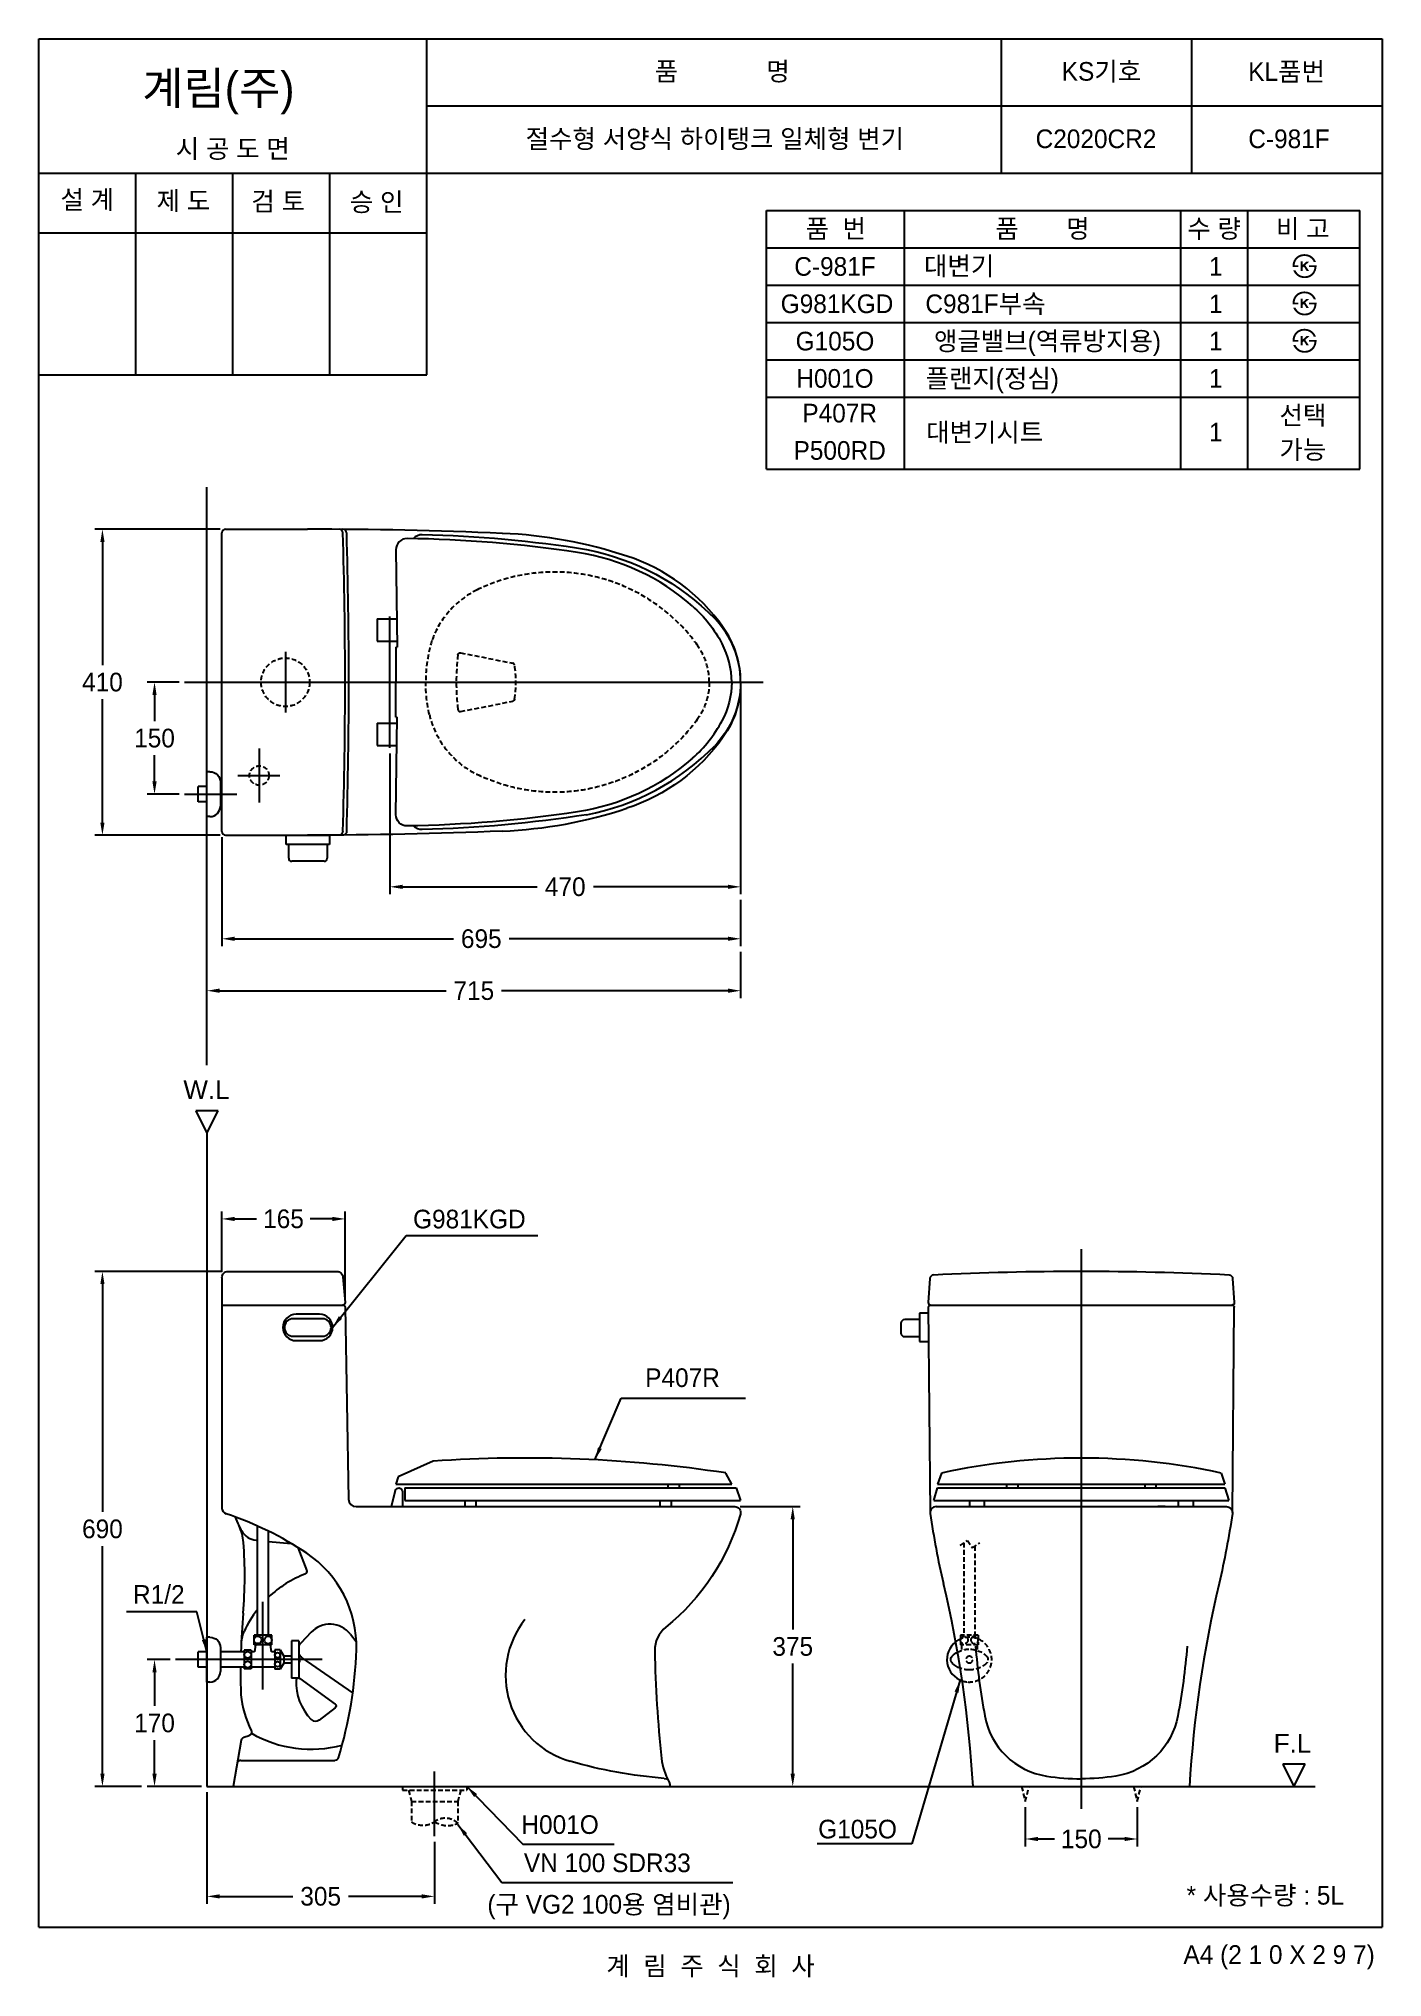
# Model space of a CAD drawing. Header units: millimetres. Extents: x 0 to 1800, y -67 to 2530.
import ezdxf
from ezdxf.enums import TextEntityAlignment as Align
from ezdxf.lldxf.tags import DXFTag

# ---------------------------------------------------------------- set-up
doc = ezdxf.new("R2010")
doc.units = ezdxf.units.MM
doc.linetypes.add('DASHED2', pattern=[9.525, 6.35, -3.175])
for name, color, linetype in [('TEXT', 7, 'Continuous'), ('내부선 및 부속', 4, 'Continuous'), ('도각라인', 255, 'Continuous'), ('외형선', 3, 'Continuous'), ('점선', 6, 'DASHED2'), ('중심선', 1, 'DASHED'), ('치수선', 7, 'Continuous')]:
    doc.layers.add(name, color=color, linetype=linetype)
doc.styles.add('____', font='')
doc.styles.add('타이틀', font='H2GTRM.TTF', dxfattribs={"height": 25})
doc.styles.get('____').set_extended_font_data('굴림')
tags = doc.linetypes.add('DASHDOT', pattern=[70, 31, -13, 13, -13]).pattern_tags.tags
tags[10:11] = [DXFTag(74, 4), DXFTag(75, 0), DXFTag(340, '0'), DXFTag(46, 0.0), DXFTag(50, 0.0), DXFTag(44, 0.0), DXFTag(45, 0.0)]
tags[8:9] = [DXFTag(74, 4), DXFTag(75, 0), DXFTag(340, '0'), DXFTag(46, 0.0), DXFTag(50, 0.0), DXFTag(44, 0.0), DXFTag(45, 0.0)]
tags[6:7] = [DXFTag(74, 4), DXFTag(75, 0), DXFTag(340, '0'), DXFTag(46, 0.0), DXFTag(50, 0.0), DXFTag(44, 0.0), DXFTag(45, 0.0)]
tags[4:5] = [DXFTag(74, 4), DXFTag(75, 0), DXFTag(340, '0'), DXFTag(46, 0.0), DXFTag(50, 0.0), DXFTag(44, 0.0), DXFTag(45, 0.0)]
tags = doc.linetypes.add('DASHED', pattern=[25.72, 12.86, -12.86]).pattern_tags.tags
tags[6:7] = [DXFTag(74, 4), DXFTag(75, 0), DXFTag(340, '0'), DXFTag(46, 0.0), DXFTag(50, 0.0), DXFTag(44, 0.0), DXFTag(45, 0.0)]
tags[4:5] = [DXFTag(74, 4), DXFTag(75, 0), DXFTag(340, '0'), DXFTag(46, 0.0), DXFTag(50, 0.0), DXFTag(44, 0.0), DXFTag(45, 0.0)]
doc.dimstyles.new('MSADIM', dxfattribs={"dimtxt": 33, "dimasz": 17, "dimexe": 10, "dimexo": 7.5, "dimgap": 10, "dimtad": 0, "dimtih": 1, "dimtoh": 1, "dimdec": 0, "dimzin": 1, "dimdsep": 46, "dimtxsty": '____', "dimcen": 11.25, "dimadec": 0, "dimazin": 0, "dimtfac": 1, "dimtdec": 0, "dimtix": 1, "dimtmove": 0, "dimatfit": 3, "dimfxl": 1, "dimtolj": 1, "dimtzin": 1, "dimarcsym": 0})

msp = doc.modelspace()

# ---------------------------------------------------------------- texts
at = {"layer": 'TEXT', "style": '타이틀'}
for s, p in [('품             명', (915.7, 2486.4)), ('KS기호', (1423.8, 2486.3)), ('KL품번', (1671.8, 2486.1)), ('시 공 도 면', (259.9, 2382.7)), ('절수형 서양식 하이탱크 일체형 변기', (905.8, 2396)), ('C2020CR2', (1416.5, 2396)), ('C-981F', (1675.1, 2396)), ('설 계', (65, 2314.6)), ('제 도', (193.8, 2312.9)), ('검 토', (320.8, 2312.3)), ('승 인', (452.7, 2311.4)), ('품  번', (1067.9, 2275.7)), ('품       명', (1344.8, 2275.7)), ('수 량', (1574.8, 2275.7)), ('비 고', (1693.6, 2275.7)), ('C-981F', (1066.8, 2225)), ('대변기', (1233.1, 2225.6)), ('1', (1577, 2225)), ('G981KGD', (1069.5, 2175)), ('C981F부속', (1268.4, 2175)), ('1', (1577, 2174.9)), ('G105O', (1066.8, 2125)), ('앵글밸브(역류방지용)', (1351.5, 2125)), ('1', (1577, 2124.9)), ('H001O', (1066.8, 2075)), ('플랜지(정심)', (1277.5, 2075)), ('1', (1577, 2075)), ('P407R', (1073.1, 2028.5)), ('선택', (1693.7, 2025.6)), ('대변기시트', (1267.3, 2002.9)), ('1', (1577, 2003)), ('P500RD', (1073.1, 1978.5)), ('가능', (1693.7, 1979.6)), ('* 사용수량 : 5L', (1643.3, 42.9)), ('계  림  주  식  회  사', (900, -51.7))]:
    msp.add_text(s, height=25, dxfattribs=at).set_placement(p, align=Align.MIDDLE_CENTER)
msp.add_text('계림(주)', height=44, dxfattribs=at).set_placement((138.7, 2441.8))
msp.add_text('A4 (2 1 0 X 2 9 7)', height=25, dxfattribs=at).set_placement((1790, -36.5), align=Align.MIDDLE_RIGHT)
at = {"layer": 'TEXT', "char_height": 25, "attachment_point": 1, "line_spacing_factor": 0.963855, "style": '타이틀'}
for s, insert, width in [('\\fArial;W.L', (193.7, 1134.7), 248.993), ('\\A1;G981KGD', (501.5, 961.3), 248.993), ('\\A1;P407R', (812.5, 748.8), 248.993), ('\\fArial;F.L', (1654.5, 259), 248.993), ('\\A1; G105O', (1035.2, 144.1), 248.993), ('\\A1;VN 100 SDR33', (650, 98.9), 379.657), ('\\A1;(구 VG2 100{\\fGulim|b0|i0|c129|p50;용 염비관)}', (601.1, 43.3), 379.657)]:
    msp.add_mtext(s, dxfattribs=dict(at, insert=insert, width=width))
at = {"layer": '치수선', "linetype": 'Continuous', "char_height": 25, "attachment_point": 1, "line_spacing_factor": 0.963855, "style": '타이틀'}
for s, insert, width in [('\\A1;R1/2', (126.3, 458.4), 248.993), ('\\A1; H001O', (637.6, 150.1), 361.787)]:
    msp.add_mtext(s, dxfattribs=dict(at, insert=insert, width=width))

# ---------------------------------------------------------------- blocks, each defined once
blk = doc.blocks.new('*D2')
at = {"layer": '치수선', "color": 0, "linetype": 'Continuous', "lineweight": -2, "transparency": 16777216}
for p, q in [((940.4, 1660.5), (940.4, 1383.9)), ((470.4, 1572.5), (470.4, 1383.9)), ((487.4, 1393.9), (667.7, 1393.9)), ((923.4, 1393.9), (743.1, 1393.9))]:
    blk.add_line(p, q, dxfattribs=at)
at = {"layer": '치수선', "color": 0, "linetype": 'Continuous', "transparency": 16777216}
for points in [[(487.4, 1396.7), (487.4, 1391.1), (470.4, 1393.9)], [(923.4, 1396.7), (923.4, 1391.1), (940.4, 1393.9)]]:
    blk.add_solid(points, dxfattribs=at)
at = {"layer": '치수선', "color": 0, "linetype": 'Continuous', "transparency": 16777216, "insert": (705.4, 1393.9), "char_height": 25, "attachment_point": 5, "style": '____'}
blk.add_mtext('\\A1;470', dxfattribs=at)
blk = doc.blocks.new('*D3')
at = {"layer": '치수선', "color": 0, "linetype": 'Continuous', "lineweight": -2, "transparency": 16777216}
for p, q in [((245.4, 1460.5), (245.4, 1314.3)), ((940.4, 1376.4), (940.4, 1314.3)), ((262.4, 1324.3), (555.6, 1324.3)), ((923.4, 1324.3), (630.2, 1324.3))]:
    blk.add_line(p, q, dxfattribs=at)
at = {"layer": '치수선', "color": 0, "linetype": 'Continuous', "transparency": 16777216}
for points in [[(262.4, 1327.1), (262.4, 1321.5), (245.4, 1324.3)], [(923.4, 1327.1), (923.4, 1321.5), (940.4, 1324.3)]]:
    blk.add_solid(points, dxfattribs=at)
at = {"layer": '치수선', "color": 0, "linetype": 'Continuous', "transparency": 16777216, "insert": (592.9, 1324.3), "char_height": 25, "attachment_point": 5, "style": '____'}
blk.add_mtext('\\A1;695', dxfattribs=at)
blk = doc.blocks.new('*D4')
at = {"layer": '치수선', "color": 0, "linetype": 'Continuous', "lineweight": -2, "transparency": 16777216}
for p, q in [((940.4, 1306.8), (940.4, 1244.7)), ((225.4, 1256.2), (225.4, 1264.7)), ((242.4, 1254.7), (545.8, 1254.7)), ((923.4, 1254.7), (620, 1254.7))]:
    blk.add_line(p, q, dxfattribs=at)
at = {"layer": '치수선', "color": 0, "linetype": 'Continuous', "transparency": 16777216}
for points in [[(242.4, 1257.6), (242.4, 1251.9), (225.4, 1254.7)], [(923.4, 1257.6), (923.4, 1251.9), (940.4, 1254.7)]]:
    blk.add_solid(points, dxfattribs=at)
at = {"layer": '치수선', "color": 0, "linetype": 'Continuous', "transparency": 16777216, "insert": (582.9, 1254.7), "char_height": 25, "attachment_point": 5, "style": '____'}
blk.add_mtext('\\A1;715', dxfattribs=at)
blk = doc.blocks.new('*D5')
at = {"layer": '치수선', "color": 0, "linetype": 'Continuous', "lineweight": -2, "transparency": 16777216}
for p, q in [((187.9, 1668), (145.1, 1668)), ((155.1, 1651), (155.1, 1615.9)), ((155.1, 1535), (155.1, 1570.2)), ((187.9, 1518), (145.1, 1518))]:
    blk.add_line(p, q, dxfattribs=at)
at = {"layer": '치수선', "color": 0, "linetype": 'Continuous', "transparency": 16777216}
for points in [[(152.3, 1651), (157.9, 1651), (155.1, 1668)], [(152.3, 1535), (157.9, 1535), (155.1, 1518)]]:
    blk.add_solid(points, dxfattribs=at)
at = {"layer": '치수선', "color": 0, "linetype": 'Continuous', "transparency": 16777216, "insert": (155.1, 1593), "char_height": 25, "attachment_point": 5, "style": '____'}
blk.add_mtext('\\A1;150', dxfattribs=at)
blk = doc.blocks.new('*D6')
at = {"layer": '치수선', "color": 0, "linetype": 'Continuous', "lineweight": -2, "transparency": 16777216}
for p, q in [((242.9, 1873), (75.3, 1873)), ((85.3, 1856), (85.3, 1690.9)), ((85.3, 1480), (85.3, 1645.2)), ((242.9, 1463), (75.3, 1463))]:
    blk.add_line(p, q, dxfattribs=at)
at = {"layer": '치수선', "color": 0, "linetype": 'Continuous', "transparency": 16777216}
for points in [[(82.5, 1856), (88.1, 1856), (85.3, 1873)], [(82.5, 1480), (88.1, 1480), (85.3, 1463)]]:
    blk.add_solid(points, dxfattribs=at)
at = {"layer": '치수선', "color": 0, "linetype": 'Continuous', "transparency": 16777216, "insert": (85.3, 1668), "char_height": 25, "attachment_point": 5, "style": '____'}
blk.add_mtext('\\A1;410', dxfattribs=at)
blk = doc.blocks.new('*D7')
at = {"layer": '치수선', "color": 0, "linetype": 'Continuous', "lineweight": -2, "transparency": 16777216}
for p, q in [((245.4, 878.1), (245.4, 959)), ((262.4, 949), (291.9, 949)), ((393.4, 949), (363.8, 949)), ((410.4, 844.4), (410.4, 959))]:
    blk.add_line(p, q, dxfattribs=at)
at = {"layer": '치수선', "color": 0, "linetype": 'Continuous', "transparency": 16777216}
for points in [[(262.4, 951.8), (262.4, 946.1), (245.4, 949)], [(393.4, 951.8), (393.4, 946.1), (410.4, 949)]]:
    blk.add_solid(points, dxfattribs=at)
at = {"layer": '치수선', "color": 0, "linetype": 'Continuous', "transparency": 16777216, "insert": (327.9, 949), "char_height": 25, "attachment_point": 5, "style": '____'}
blk.add_mtext('\\A1;165', dxfattribs=at)
blk = doc.blocks.new('*D8')
at = {"layer": '치수선', "color": 0, "linetype": 'Continuous', "lineweight": -2, "transparency": 16777216}
for p, q in [((175.9, 358.6), (145.1, 358.6)), ((155.1, 341.6), (155.1, 296.5)), ((155.1, 205.6), (155.1, 250.8)), ((217.9, 188.6), (145.1, 188.6))]:
    blk.add_line(p, q, dxfattribs=at)
at = {"layer": '치수선', "color": 0, "linetype": 'Continuous', "transparency": 16777216}
for points in [[(152.3, 341.6), (157.9, 341.6), (155.1, 358.6)], [(152.3, 205.6), (157.9, 205.6), (155.1, 188.6)]]:
    blk.add_solid(points, dxfattribs=at)
at = {"layer": '치수선', "color": 0, "linetype": 'Continuous', "transparency": 16777216, "insert": (155.1, 273.6), "char_height": 25, "attachment_point": 5, "style": '____'}
blk.add_mtext('\\A1;170', dxfattribs=at)
blk = doc.blocks.new('*D9')
at = {"layer": '치수선', "color": 0, "linetype": 'Continuous', "lineweight": -2, "transparency": 16777216}
for p, q in [((245.9, 878.6), (75.3, 878.6)), ((85.3, 861.6), (85.3, 556.5)), ((85.3, 205.6), (85.3, 510.8)), ((137.6, 188.6), (75.3, 188.6))]:
    blk.add_line(p, q, dxfattribs=at)
at = {"layer": '치수선', "color": 0, "linetype": 'Continuous', "transparency": 16777216}
for points in [[(82.5, 861.6), (88.1, 861.6), (85.3, 878.6)], [(82.5, 205.6), (88.1, 205.6), (85.3, 188.6)]]:
    blk.add_solid(points, dxfattribs=at)
at = {"layer": '치수선', "color": 0, "linetype": 'Continuous', "transparency": 16777216, "insert": (85.3, 533.6), "char_height": 25, "attachment_point": 5, "style": '____'}
blk.add_mtext('\\A1;690', dxfattribs=at)
blk = doc.blocks.new('*D10')
at = {"layer": '치수선', "color": 0, "linetype": 'Continuous', "lineweight": -2, "transparency": 16777216}
for p, q in [((225.4, 181.1), (225.4, 31.4)), ((530.1, 114.4), (530.1, 31.4)), ((242.4, 41.4), (340.4, 41.4)), ((513.1, 41.4), (415, 41.4))]:
    blk.add_line(p, q, dxfattribs=at)
at = {"layer": '치수선', "color": 0, "linetype": 'Continuous', "transparency": 16777216}
for points in [[(242.4, 44.2), (242.4, 38.6), (225.4, 41.4)], [(513.1, 44.2), (513.1, 38.6), (530.1, 41.4)]]:
    blk.add_solid(points, dxfattribs=at)
at = {"layer": '치수선', "color": 0, "linetype": 'Continuous', "transparency": 16777216, "insert": (377.7, 41.4), "char_height": 25, "attachment_point": 5, "style": '____'}
blk.add_mtext('\\A1;305', dxfattribs=at)
blk = doc.blocks.new('*D11')
at = {"layer": '치수선', "color": 0, "linetype": 'Continuous', "lineweight": -2, "transparency": 16777216}
for p, q in [((1321.8, 161.1), (1321.8, 108.3)), ((1471.8, 161.1), (1471.8, 108.3)), ((1338.8, 118.3), (1360.9, 118.3)), ((1454.8, 118.3), (1432.7, 118.3))]:
    blk.add_line(p, q, dxfattribs=at)
at = {"layer": '치수선', "color": 0, "linetype": 'Continuous', "transparency": 16777216}
for points in [[(1338.8, 121.1), (1338.8, 115.5), (1321.8, 118.3)], [(1454.8, 121.1), (1454.8, 115.5), (1471.8, 118.3)]]:
    blk.add_solid(points, dxfattribs=at)
at = {"layer": '치수선', "color": 0, "linetype": 'Continuous', "transparency": 16777216, "insert": (1396.8, 118.3), "char_height": 25, "attachment_point": 5, "style": '____'}
blk.add_mtext('\\A1;150', dxfattribs=at)
blk = doc.blocks.new('*D12')
at = {"layer": '치수선', "color": 0, "linetype": 'Continuous', "lineweight": -2, "transparency": 16777216}
for p, q in [((939.9, 563.6), (1020.2, 563.6)), ((1010.2, 546.6), (1010.2, 399)), ((1010.2, 205.6), (1010.2, 353.3)), ((939.9, 188.6), (1020.2, 188.6))]:
    blk.add_line(p, q, dxfattribs=at)
at = {"layer": '치수선', "color": 0, "linetype": 'Continuous', "transparency": 16777216}
for points in [[(1007.3, 546.6), (1013, 546.6), (1010.2, 563.6)], [(1007.3, 205.6), (1013, 205.6), (1010.2, 188.6)]]:
    blk.add_solid(points, dxfattribs=at)
at = {"layer": '치수선', "color": 0, "linetype": 'Continuous', "transparency": 16777216, "insert": (1010.2, 376.1), "char_height": 25, "attachment_point": 5, "style": '____'}
blk.add_mtext('\\A1;375', dxfattribs=at)

# ---------------------------------------------------------------- dimensions: what is measured, and where the dimension line sits
at = {"layer": '치수선', "linetype": 'Continuous'}
for base, p1, p2, picture, middle in [((85.3, 1463), (250.4, 1873), (250.4, 1463), '*D6', (85.3, 1668)), ((155.1, 1668), (195.4, 1518), (195.4, 1668), '*D5', (155.1, 1593)), ((1010.2, 188.6), (932.4, 563.6), (932.4, 188.6), '*D12', (1010.2, 376.1))]:
    dim = msp.add_linear_dim(base=base, p1=p1, p2=p2, angle=90, dimstyle='MSADIM', override={"dimtxt": 25}, dxfattribs=at)
    dim.commit()
    dim.dimension.update_dxf_attribs({"geometry": picture, "text_midpoint": middle, "dimtype": 160})
for base, p1, p2, picture, middle in [((940.4, 1393.9), (470.4, 1580), (940.4, 1668), '*D2', (705.4, 1393.9)), ((940.4, 1324.3), (245.4, 1468), (940.4, 1383.9), '*D3', (592.9, 1324.3)), ((225.4, 1254.7), (940.4, 1314.3), (225.4, 1248.7), '*D4', (582.9, 1254.7)), ((410.4, 949), (245.4, 870.6), (410.4, 836.9), '*D7', (327.9, 949)), ((530.1, 41.4), (225.4, 188.6), (530.1, 121.9), '*D10', (377.7, 41.4))]:
    dim = msp.add_linear_dim(base=base, p1=p1, p2=p2, dimstyle='MSADIM', override={"dimtxt": 25}, dxfattribs=at)
    dim.commit()
    dim.dimension.update_dxf_attribs({"geometry": picture, "text_midpoint": middle, "dimtype": 160})
for base, p1, p2, picture, middle in [((85.3, 188.6), (253.4, 878.6), (145.1, 188.6), '*D9', (85.3, 533.6)), ((155.1, 188.6), (183.4, 358.6), (225.4, 188.6), '*D8', (155.1, 273.6))]:
    dim = msp.add_linear_dim(base=base, p1=p1, p2=p2, angle=90, dimstyle='MSADIM', override={"dimtxt": 25}, dxfattribs=at)
    dim.commit()
    dim.dimension.update_dxf_attribs({"geometry": picture, "text_midpoint": middle})
dim = msp.add_linear_dim(base=(1471.8, 118.3), p1=(1321.8, 168.6), p2=(1471.8, 168.6), dimstyle='MSADIM', override={"dimtxt": 25}, dxfattribs=at)
dim.commit()
dim.dimension.update_dxf_attribs({"geometry": '*D11', "text_midpoint": (1396.8, 118.3)})

# ---------------------------------------------------------------- hatches: boundary and pattern name
at = {"layer": 'TEXT'}
for points in [[(1679.9, 2224.2), (1679.8, 2224.6), (1679.8, 2225), (1679.8, 2225.4), (1679.8, 2225.8), (1679.8, 2226.2), (1679.9, 2226.6), (1679.9, 2227), (1679.9, 2227.4), (1680, 2227.8), (1680, 2228.2), (1680.1, 2228.6), (1680.2, 2229), (1680.3, 2229.4), (1680.4, 2229.8), (1680.5, 2230.1), (1680.6, 2230.5), (1680.7, 2230.9), (1680.8, 2231.3), (1681, 2231.7), (1681.1, 2232), (1681.3, 2232.4), (1681.4, 2232.7), (1681.6, 2233.1), (1681.8, 2233.4), (1682, 2233.8), (1682.1, 2234.1), (1682.4, 2234.4), (1682.6, 2234.8), (1682.8, 2235.1), (1683, 2235.4), (1683.2, 2235.7), (1683.8, 2236.3), (1684, 2236.6), (1684.3, 2236.9), (1684.6, 2237.2), (1684.9, 2237.5), (1685.2, 2237.8), (1685.5, 2238), (1685.8, 2238.3), (1686.1, 2238.5), (1686.4, 2238.7), (1686.8, 2239), (1687.1, 2239.2), (1687.4, 2239.4), (1687.8, 2239.6), (1688.2, 2239.8), (1688.5, 2239.9), (1688.9, 2240.1), (1689.3, 2240.3), (1689.7, 2240.5), (1690.2, 2240.6), (1690.6, 2240.7), (1691, 2240.9), (1691.5, 2241), (1691.9, 2241.1), (1692.4, 2241.2), (1692.8, 2241.2), (1693.3, 2241.3), (1693.8, 2241.4), (1694.2, 2241.4), (1694.7, 2241.4), (1695.2, 2241.5), (1695.7, 2241.5), (1696.5, 2241.5), (1696.8, 2241.4), (1697.2, 2241.4), (1697.6, 2241.4), (1697.9, 2241.3), (1698.3, 2241.3), (1698.6, 2241.2), (1699, 2241.2), (1699.3, 2241.1), (1699.7, 2241), (1700, 2241), (1700.4, 2240.9), (1700.7, 2240.8), (1701, 2240.7), (1701.4, 2240.6), (1701.7, 2240.5), (1702, 2240.4), (1702.3, 2240.2), (1702.6, 2240.1), (1702.9, 2240), (1703.2, 2239.8), (1703.5, 2239.7), (1703.8, 2239.5), (1704.1, 2239.4), (1704.4, 2239.2), (1704.7, 2239), (1705, 2238.9), (1705.2, 2238.7), (1705.5, 2238.5), (1705.8, 2238.3), (1706.1, 2238.1), (1706.5, 2237.7), (1706.9, 2237.4), (1707.3, 2237), (1707.7, 2236.6), (1708, 2236.2), (1708.4, 2235.8), (1708.7, 2235.4), (1709.1, 2234.9), (1709.4, 2234.5), (1709.7, 2234), (1710, 2233.5), (1710.3, 2233), (1710.5, 2232.5), (1710.8, 2232), (1711, 2231.5), (1711.3, 2230.9), (1711.3, 2230.9), (1708.2, 2230.9), (1708.2, 2230.9), (1708.1, 2231.1), (1708, 2231.3), (1708, 2231.4), (1707.9, 2231.6), (1707.8, 2231.8), (1707.7, 2232), (1707.7, 2232.1), (1707.6, 2232.3), (1707.5, 2232.5), (1707.4, 2232.6), (1707.3, 2232.8), (1707.2, 2233), (1707.1, 2233.1), (1707, 2233.3), (1706.9, 2233.5), (1706.7, 2233.6), (1706.6, 2233.8), (1706.5, 2233.9), (1706.2, 2234.3), (1705.9, 2234.6), (1705.6, 2234.9), (1705.3, 2235.2), (1705, 2235.5), (1704.7, 2235.8), (1704.3, 2236.1), (1704.1, 2236.3), (1703.8, 2236.4), (1703.6, 2236.6), (1703.4, 2236.8), (1703.1, 2236.9), (1702.9, 2237.1), (1702.6, 2237.2), (1702.4, 2237.4), (1702.2, 2237.5), (1701.9, 2237.6), (1701.7, 2237.7), (1701.4, 2237.8), (1701.2, 2238), (1700.9, 2238.1), (1700.6, 2238.2), (1700.4, 2238.3), (1700.1, 2238.3), (1699.9, 2238.4), (1699.6, 2238.5), (1699.3, 2238.6), (1699.1, 2238.6), (1698.8, 2238.7), (1698.5, 2238.7), (1698.2, 2238.8), (1698, 2238.8), (1697.7, 2238.9), (1697.4, 2238.9), (1697.1, 2238.9), (1696.8, 2239), (1696.5, 2239), (1696.3, 2239), (1696, 2239), (1695.6, 2239), (1695.3, 2239), (1694.9, 2238.9), (1694.6, 2238.9), (1694.3, 2238.9), (1693.9, 2238.9), (1693.6, 2238.8), (1693.3, 2238.8), (1693, 2238.7), (1692.7, 2238.7), (1692.3, 2238.6), (1692, 2238.5), (1691.7, 2238.4), (1691.4, 2238.3), (1691.1, 2238.2), (1690.9, 2238.1), (1690.6, 2238), (1690.3, 2237.9), (1690, 2237.8), (1689.7, 2237.7), (1689.4, 2237.5), (1689.2, 2237.4), (1688.9, 2237.3), (1688.7, 2237.1), (1688.4, 2236.9), (1688.1, 2236.8), (1687.9, 2236.6), (1687.6, 2236.4), (1687.4, 2236.2), (1687.2, 2236), (1686.9, 2235.8), (1686.7, 2235.6), (1686.5, 2235.4), (1686.2, 2235.2), (1686, 2235), (1685.8, 2234.7), (1685.6, 2234.5), (1685.4, 2234.3), (1685.2, 2234), (1685, 2233.8), (1684.8, 2233.5), (1684.7, 2233.3), (1684.5, 2233), (1684.3, 2232.7), (1684.2, 2232.5), (1684, 2232.2), (1683.9, 2231.9), (1683.8, 2231.6), (1683.7, 2231.3), (1683.5, 2231.1), (1683.4, 2230.8), (1683.3, 2230.5), (1683.2, 2230.2), (1683.1, 2229.8), (1683, 2229.5), (1683, 2229.2), (1682.9, 2228.9), (1682.8, 2228.6), (1682.8, 2228.2), (1682.7, 2227.9), (1682.7, 2227.6), (1682.7, 2227.2), (1682.6, 2226.9), (1682.6, 2226.5), (1682.6, 2226.5), (1687.8, 2226.5), (1687.8, 2226.5), (1687.8, 2226.5), (1687.8, 2224.2), (1687.8, 2224.2), (1687.8, 2224.2), (1679.9, 2224.2)], [(1712, 2226.5), (1712, 2226.1), (1712, 2225.6), (1712, 2225.2), (1712, 2224.8), (1711.9, 2224.3), (1711.9, 2223.9), (1711.9, 2223.5), (1711.8, 2223.1), (1711.7, 2222.7), (1711.6, 2222.2), (1711.6, 2221.8), (1711.5, 2221.4), (1711.3, 2221), (1711.2, 2220.6), (1711.1, 2220.2), (1711, 2219.8), (1710.8, 2219.4), (1710.7, 2219), (1710.5, 2218.7), (1710.4, 2218.3), (1710.2, 2217.9), (1710, 2217.6), (1709.8, 2217.2), (1709.6, 2216.9), (1709.4, 2216.5), (1709.2, 2216.2), (1709, 2215.9), (1708.8, 2215.5), (1708.5, 2215.2), (1708.3, 2214.9), (1708, 2214.6), (1707.8, 2214.3), (1707.5, 2214), (1707.2, 2213.7), (1707, 2213.5), (1706.7, 2213.2), (1706.4, 2212.9), (1706.1, 2212.7), (1705.8, 2212.4), (1705.5, 2212.2), (1705.2, 2212), (1704.8, 2211.8), (1704.5, 2211.6), (1704.2, 2211.4), (1703.8, 2211.2), (1703.5, 2211), (1703.1, 2210.8), (1702.8, 2210.7), (1702.4, 2210.5), (1702.1, 2210.3), (1701.7, 2210.2), (1701.3, 2210.1), (1700.9, 2209.9), (1700.5, 2209.8), (1700.2, 2209.7), (1699.8, 2209.6), (1699.4, 2209.6), (1699, 2209.5), (1698.6, 2209.4), (1698.2, 2209.4), (1697.8, 2209.4), (1697.4, 2209.3), (1697, 2209.3), (1696.6, 2209.3), (1695.9, 2209.3), (1695.3, 2209.3), (1694.6, 2209.4), (1694, 2209.5), (1693.3, 2209.5), (1693, 2209.6), (1692.7, 2209.7), (1692.4, 2209.7), (1692.1, 2209.8), (1691.8, 2209.9), (1691.5, 2209.9), (1691.2, 2210), (1691, 2210.1), (1690.7, 2210.2), (1690.4, 2210.3), (1690.1, 2210.4), (1689.8, 2210.5), (1689.5, 2210.6), (1689.3, 2210.7), (1689, 2210.9), (1688.7, 2211), (1688.5, 2211.1), (1688.2, 2211.3), (1687.9, 2211.4), (1687.7, 2211.6), (1687.4, 2211.7), (1686.9, 2212), (1686.6, 2212.2), (1686.4, 2212.4), (1686.1, 2212.6), (1685.9, 2212.8), (1685.6, 2213), (1685.4, 2213.2), (1685.1, 2213.4), (1684.9, 2213.6), (1684.7, 2213.8), (1684.5, 2214.1), (1684.2, 2214.3), (1684, 2214.5), (1683.8, 2214.8), (1683.6, 2215), (1683.4, 2215.2), (1683.2, 2215.5), (1683, 2215.8), (1682.8, 2216), (1682.6, 2216.3), (1682.5, 2216.6), (1682.3, 2216.8), (1682.1, 2217.1), (1681.9, 2217.4), (1681.8, 2217.7), (1681.6, 2218), (1681.5, 2218.3), (1681.3, 2218.6), (1681, 2219.2), (1680.8, 2219.9), (1680.8, 2219.9), (1683.7, 2219.9), (1683.7, 2219.9), (1683.9, 2219.4), (1684.2, 2219), (1684.4, 2218.6), (1684.6, 2218.2), (1684.9, 2217.9), (1685.1, 2217.5), (1685.4, 2217.1), (1685.7, 2216.8), (1685.9, 2216.5), (1686.2, 2216.1), (1686.5, 2215.8), (1686.8, 2215.5), (1687.1, 2215.2), (1687.4, 2215), (1687.7, 2214.7), (1688, 2214.5), (1688.2, 2214.3), (1688.4, 2214.1), (1688.7, 2214), (1688.9, 2213.8), (1689.1, 2213.7), (1689.4, 2213.5), (1689.6, 2213.4), (1689.9, 2213.2), (1690.1, 2213.1), (1690.4, 2213), (1690.6, 2212.9), (1690.9, 2212.8), (1691.1, 2212.7), (1691.4, 2212.6), (1691.7, 2212.5), (1691.9, 2212.4), (1692.2, 2212.3), (1692.5, 2212.3), (1692.7, 2212.2), (1693, 2212.1), (1693.3, 2212.1), (1693.6, 2212), (1693.9, 2212), (1694.2, 2212), (1694.5, 2211.9), (1694.8, 2211.9), (1695.1, 2211.9), (1695.4, 2211.9), (1695.7, 2211.9), (1696, 2211.9), (1696.3, 2211.9), (1697.1, 2211.9), (1697.4, 2211.9), (1697.7, 2212), (1698, 2212), (1698.2, 2212), (1698.5, 2212), (1698.7, 2212.1), (1699, 2212.1), (1699.3, 2212.2), (1699.5, 2212.2), (1699.8, 2212.3), (1700, 2212.4), (1700.3, 2212.5), (1700.5, 2212.5), (1700.8, 2212.6), (1701, 2212.7), (1701.3, 2212.8), (1701.5, 2212.9), (1701.8, 2213), (1702, 2213.1), (1702.3, 2213.3), (1702.5, 2213.4), (1702.7, 2213.5), (1703, 2213.7), (1703.2, 2213.8), (1703.4, 2213.9), (1703.7, 2214.1), (1703.9, 2214.3), (1704.1, 2214.4), (1704.3, 2214.6), (1704.6, 2214.8), (1704.8, 2215), (1705.1, 2215.2), (1705.3, 2215.4), (1705.6, 2215.7), (1705.8, 2215.9), (1706, 2216.1), (1706.2, 2216.4), (1706.4, 2216.6), (1706.6, 2216.9), (1706.8, 2217.1), (1707, 2217.4), (1707.2, 2217.7), (1707.3, 2218), (1707.5, 2218.2), (1707.7, 2218.5), (1707.8, 2218.8), (1708, 2219.1), (1708.1, 2219.4), (1708.2, 2219.7), (1708.3, 2220), (1708.4, 2220.4), (1708.6, 2220.7), (1708.7, 2221), (1708.7, 2221.3), (1708.8, 2221.7), (1708.9, 2222), (1709, 2222.4), (1709, 2222.7), (1709.1, 2223.1), (1709.1, 2223.4), (1709.2, 2223.8), (1709.2, 2224.2), (1709.2, 2224.2), (1701.8, 2224.2), (1701.8, 2224.2), (1701.8, 2224.2), (1701.8, 2226.5), (1701.8, 2226.5), (1701.8, 2226.5), (1712, 2226.5)], [(1693.6, 2227.2), (1698.4, 2231.6), (1702.3, 2231.6), (1696.9, 2226.6), (1701.9, 2219.1), (1698.6, 2219.1), (1695, 2224.8), (1693.6, 2223.6), (1693.6, 2219.1), (1690.7, 2219.1), (1690.7, 2231.7), (1693.6, 2231.7)], [(1679.9, 2174.2), (1679.8, 2174.6), (1679.8, 2175), (1679.8, 2175.4), (1679.8, 2175.8), (1679.8, 2176.2), (1679.9, 2176.6), (1679.9, 2177), (1679.9, 2177.4), (1680, 2177.8), (1680, 2178.2), (1680.1, 2178.6), (1680.2, 2179), (1680.3, 2179.4), (1680.4, 2179.8), (1680.5, 2180.1), (1680.6, 2180.5), (1680.7, 2180.9), (1680.8, 2181.3), (1681, 2181.7), (1681.1, 2182), (1681.3, 2182.4), (1681.4, 2182.7), (1681.6, 2183.1), (1681.8, 2183.4), (1682, 2183.8), (1682.1, 2184.1), (1682.4, 2184.4), (1682.6, 2184.8), (1682.8, 2185.1), (1683, 2185.4), (1683.2, 2185.7), (1683.8, 2186.3), (1684, 2186.6), (1684.3, 2186.9), (1684.6, 2187.2), (1684.9, 2187.5), (1685.2, 2187.8), (1685.5, 2188), (1685.8, 2188.3), (1686.1, 2188.5), (1686.4, 2188.7), (1686.8, 2189), (1687.1, 2189.2), (1687.4, 2189.4), (1687.8, 2189.6), (1688.2, 2189.8), (1688.5, 2189.9), (1688.9, 2190.1), (1689.3, 2190.3), (1689.7, 2190.5), (1690.2, 2190.6), (1690.6, 2190.7), (1691, 2190.9), (1691.5, 2191), (1691.9, 2191.1), (1692.4, 2191.2), (1692.8, 2191.2), (1693.3, 2191.3), (1693.8, 2191.4), (1694.2, 2191.4), (1694.7, 2191.4), (1695.2, 2191.5), (1695.7, 2191.5), (1696.5, 2191.5), (1696.8, 2191.4), (1697.2, 2191.4), (1697.6, 2191.4), (1697.9, 2191.3), (1698.3, 2191.3), (1698.6, 2191.2), (1699, 2191.2), (1699.3, 2191.1), (1699.7, 2191), (1700, 2191), (1700.4, 2190.9), (1700.7, 2190.8), (1701, 2190.7), (1701.4, 2190.6), (1701.7, 2190.5), (1702, 2190.4), (1702.3, 2190.2), (1702.6, 2190.1), (1702.9, 2190), (1703.2, 2189.8), (1703.5, 2189.7), (1703.8, 2189.5), (1704.1, 2189.4), (1704.4, 2189.2), (1704.7, 2189), (1705, 2188.9), (1705.2, 2188.7), (1705.5, 2188.5), (1705.8, 2188.3), (1706.1, 2188.1), (1706.5, 2187.7), (1706.9, 2187.4), (1707.3, 2187), (1707.7, 2186.6), (1708, 2186.2), (1708.4, 2185.8), (1708.7, 2185.4), (1709.1, 2184.9), (1709.4, 2184.5), (1709.7, 2184), (1710, 2183.5), (1710.3, 2183), (1710.5, 2182.5), (1710.8, 2182), (1711, 2181.5), (1711.3, 2180.9), (1711.3, 2180.9), (1708.2, 2180.9), (1708.2, 2180.9), (1708.1, 2181.1), (1708, 2181.3), (1708, 2181.4), (1707.9, 2181.6), (1707.8, 2181.8), (1707.7, 2182), (1707.7, 2182.1), (1707.6, 2182.3), (1707.5, 2182.5), (1707.4, 2182.6), (1707.3, 2182.8), (1707.2, 2183), (1707.1, 2183.1), (1707, 2183.3), (1706.9, 2183.5), (1706.7, 2183.6), (1706.6, 2183.8), (1706.5, 2183.9), (1706.2, 2184.3), (1705.9, 2184.6), (1705.6, 2184.9), (1705.3, 2185.2), (1705, 2185.5), (1704.7, 2185.8), (1704.3, 2186.1), (1704.1, 2186.3), (1703.8, 2186.4), (1703.6, 2186.6), (1703.4, 2186.8), (1703.1, 2186.9), (1702.9, 2187.1), (1702.6, 2187.2), (1702.4, 2187.4), (1702.2, 2187.5), (1701.9, 2187.6), (1701.7, 2187.7), (1701.4, 2187.8), (1701.2, 2188), (1700.9, 2188.1), (1700.6, 2188.2), (1700.4, 2188.3), (1700.1, 2188.3), (1699.9, 2188.4), (1699.6, 2188.5), (1699.3, 2188.6), (1699.1, 2188.6), (1698.8, 2188.7), (1698.5, 2188.7), (1698.2, 2188.8), (1698, 2188.8), (1697.7, 2188.9), (1697.4, 2188.9), (1697.1, 2188.9), (1696.8, 2189), (1696.5, 2189), (1696.3, 2189), (1696, 2189), (1695.6, 2189), (1695.3, 2189), (1694.9, 2188.9), (1694.6, 2188.9), (1694.3, 2188.9), (1693.9, 2188.9), (1693.6, 2188.8), (1693.3, 2188.8), (1693, 2188.7), (1692.7, 2188.7), (1692.3, 2188.6), (1692, 2188.5), (1691.7, 2188.4), (1691.4, 2188.3), (1691.1, 2188.2), (1690.9, 2188.1), (1690.6, 2188), (1690.3, 2187.9), (1690, 2187.8), (1689.7, 2187.7), (1689.4, 2187.5), (1689.2, 2187.4), (1688.9, 2187.3), (1688.7, 2187.1), (1688.4, 2186.9), (1688.1, 2186.8), (1687.9, 2186.6), (1687.6, 2186.4), (1687.4, 2186.2), (1687.2, 2186), (1686.9, 2185.8), (1686.7, 2185.6), (1686.5, 2185.4), (1686.2, 2185.2), (1686, 2185), (1685.8, 2184.7), (1685.6, 2184.5), (1685.4, 2184.3), (1685.2, 2184), (1685, 2183.8), (1684.8, 2183.5), (1684.7, 2183.3), (1684.5, 2183), (1684.3, 2182.7), (1684.2, 2182.5), (1684, 2182.2), (1683.9, 2181.9), (1683.8, 2181.6), (1683.7, 2181.3), (1683.5, 2181.1), (1683.4, 2180.8), (1683.3, 2180.5), (1683.2, 2180.2), (1683.1, 2179.8), (1683, 2179.5), (1683, 2179.2), (1682.9, 2178.9), (1682.8, 2178.6), (1682.8, 2178.2), (1682.7, 2177.9), (1682.7, 2177.6), (1682.7, 2177.2), (1682.6, 2176.9), (1682.6, 2176.5), (1682.6, 2176.5), (1687.8, 2176.5), (1687.8, 2176.5), (1687.8, 2176.5), (1687.8, 2174.2), (1687.8, 2174.2), (1687.8, 2174.2), (1679.9, 2174.2)], [(1693.6, 2177.2), (1698.4, 2181.6), (1702.3, 2181.6), (1696.9, 2176.6), (1701.9, 2169.1), (1698.6, 2169.1), (1695, 2174.8), (1693.6, 2173.6), (1693.6, 2169.1), (1690.7, 2169.1), (1690.7, 2181.7), (1693.6, 2181.7)], [(1712, 2176.5), (1712, 2176.1), (1712, 2175.6), (1712, 2175.2), (1712, 2174.8), (1711.9, 2174.3), (1711.9, 2173.9), (1711.9, 2173.5), (1711.8, 2173.1), (1711.7, 2172.7), (1711.6, 2172.2), (1711.6, 2171.8), (1711.5, 2171.4), (1711.3, 2171), (1711.2, 2170.6), (1711.1, 2170.2), (1711, 2169.8), (1710.8, 2169.4), (1710.7, 2169), (1710.5, 2168.7), (1710.4, 2168.3), (1710.2, 2167.9), (1710, 2167.6), (1709.8, 2167.2), (1709.6, 2166.9), (1709.4, 2166.5), (1709.2, 2166.2), (1709, 2165.9), (1708.8, 2165.5), (1708.5, 2165.2), (1708.3, 2164.9), (1708, 2164.6), (1707.8, 2164.3), (1707.5, 2164), (1707.2, 2163.7), (1707, 2163.5), (1706.7, 2163.2), (1706.4, 2162.9), (1706.1, 2162.7), (1705.8, 2162.4), (1705.5, 2162.2), (1705.2, 2162), (1704.8, 2161.8), (1704.5, 2161.6), (1704.2, 2161.4), (1703.8, 2161.2), (1703.5, 2161), (1703.1, 2160.8), (1702.8, 2160.7), (1702.4, 2160.5), (1702.1, 2160.3), (1701.7, 2160.2), (1701.3, 2160.1), (1700.9, 2159.9), (1700.5, 2159.8), (1700.2, 2159.7), (1699.8, 2159.6), (1699.4, 2159.6), (1699, 2159.5), (1698.6, 2159.4), (1698.2, 2159.4), (1697.8, 2159.4), (1697.4, 2159.3), (1697, 2159.3), (1696.6, 2159.3), (1695.9, 2159.3), (1695.3, 2159.3), (1694.6, 2159.4), (1694, 2159.5), (1693.3, 2159.5), (1693, 2159.6), (1692.7, 2159.7), (1692.4, 2159.7), (1692.1, 2159.8), (1691.8, 2159.9), (1691.5, 2159.9), (1691.2, 2160), (1691, 2160.1), (1690.7, 2160.2), (1690.4, 2160.3), (1690.1, 2160.4), (1689.8, 2160.5), (1689.5, 2160.6), (1689.3, 2160.7), (1689, 2160.9), (1688.7, 2161), (1688.5, 2161.1), (1688.2, 2161.3), (1687.9, 2161.4), (1687.7, 2161.6), (1687.4, 2161.7), (1686.9, 2162), (1686.6, 2162.2), (1686.4, 2162.4), (1686.1, 2162.6), (1685.9, 2162.8), (1685.6, 2163), (1685.4, 2163.2), (1685.1, 2163.4), (1684.9, 2163.6), (1684.7, 2163.8), (1684.5, 2164.1), (1684.2, 2164.3), (1684, 2164.5), (1683.8, 2164.8), (1683.6, 2165), (1683.4, 2165.2), (1683.2, 2165.5), (1683, 2165.8), (1682.8, 2166), (1682.6, 2166.3), (1682.5, 2166.6), (1682.3, 2166.8), (1682.1, 2167.1), (1681.9, 2167.4), (1681.8, 2167.7), (1681.6, 2168), (1681.5, 2168.3), (1681.3, 2168.6), (1681, 2169.2), (1680.8, 2169.9), (1680.8, 2169.9), (1683.7, 2169.9), (1683.7, 2169.9), (1683.9, 2169.4), (1684.2, 2169), (1684.4, 2168.6), (1684.6, 2168.2), (1684.9, 2167.9), (1685.1, 2167.5), (1685.4, 2167.1), (1685.7, 2166.8), (1685.9, 2166.5), (1686.2, 2166.1), (1686.5, 2165.8), (1686.8, 2165.5), (1687.1, 2165.2), (1687.4, 2165), (1687.7, 2164.7), (1688, 2164.5), (1688.2, 2164.3), (1688.4, 2164.1), (1688.7, 2164), (1688.9, 2163.8), (1689.1, 2163.7), (1689.4, 2163.5), (1689.6, 2163.4), (1689.9, 2163.2), (1690.1, 2163.1), (1690.4, 2163), (1690.6, 2162.9), (1690.9, 2162.8), (1691.1, 2162.7), (1691.4, 2162.6), (1691.7, 2162.5), (1691.9, 2162.4), (1692.2, 2162.3), (1692.5, 2162.3), (1692.7, 2162.2), (1693, 2162.1), (1693.3, 2162.1), (1693.6, 2162), (1693.9, 2162), (1694.2, 2162), (1694.5, 2161.9), (1694.8, 2161.9), (1695.1, 2161.9), (1695.4, 2161.9), (1695.7, 2161.9), (1696, 2161.9), (1696.3, 2161.9), (1697.1, 2161.9), (1697.4, 2161.9), (1697.7, 2162), (1698, 2162), (1698.2, 2162), (1698.5, 2162), (1698.7, 2162.1), (1699, 2162.1), (1699.3, 2162.2), (1699.5, 2162.2), (1699.8, 2162.3), (1700, 2162.4), (1700.3, 2162.5), (1700.5, 2162.5), (1700.8, 2162.6), (1701, 2162.7), (1701.3, 2162.8), (1701.5, 2162.9), (1701.8, 2163), (1702, 2163.1), (1702.3, 2163.3), (1702.5, 2163.4), (1702.7, 2163.5), (1703, 2163.7), (1703.2, 2163.8), (1703.4, 2163.9), (1703.7, 2164.1), (1703.9, 2164.3), (1704.1, 2164.4), (1704.3, 2164.6), (1704.6, 2164.8), (1704.8, 2165), (1705.1, 2165.2), (1705.3, 2165.4), (1705.6, 2165.7), (1705.8, 2165.9), (1706, 2166.1), (1706.2, 2166.4), (1706.4, 2166.6), (1706.6, 2166.9), (1706.8, 2167.1), (1707, 2167.4), (1707.2, 2167.7), (1707.3, 2168), (1707.5, 2168.2), (1707.7, 2168.5), (1707.8, 2168.8), (1708, 2169.1), (1708.1, 2169.4), (1708.2, 2169.7), (1708.3, 2170), (1708.4, 2170.4), (1708.6, 2170.7), (1708.7, 2171), (1708.7, 2171.3), (1708.8, 2171.7), (1708.9, 2172), (1709, 2172.4), (1709, 2172.7), (1709.1, 2173.1), (1709.1, 2173.4), (1709.2, 2173.8), (1709.2, 2174.2), (1709.2, 2174.2), (1701.8, 2174.2), (1701.8, 2174.2), (1701.8, 2174.2), (1701.8, 2176.5), (1701.8, 2176.5), (1701.8, 2176.5), (1712, 2176.5)], [(1679.9, 2124.2), (1679.8, 2124.6), (1679.8, 2125), (1679.8, 2125.4), (1679.8, 2125.8), (1679.8, 2126.2), (1679.9, 2126.6), (1679.9, 2127), (1679.9, 2127.4), (1680, 2127.8), (1680, 2128.2), (1680.1, 2128.6), (1680.2, 2129), (1680.3, 2129.4), (1680.4, 2129.8), (1680.5, 2130.1), (1680.6, 2130.5), (1680.7, 2130.9), (1680.8, 2131.3), (1681, 2131.7), (1681.1, 2132), (1681.3, 2132.4), (1681.4, 2132.7), (1681.6, 2133.1), (1681.8, 2133.4), (1682, 2133.8), (1682.1, 2134.1), (1682.4, 2134.4), (1682.6, 2134.8), (1682.8, 2135.1), (1683, 2135.4), (1683.2, 2135.7), (1683.8, 2136.3), (1684, 2136.6), (1684.3, 2136.9), (1684.6, 2137.2), (1684.9, 2137.5), (1685.2, 2137.8), (1685.5, 2138), (1685.8, 2138.3), (1686.1, 2138.5), (1686.4, 2138.7), (1686.8, 2139), (1687.1, 2139.2), (1687.4, 2139.4), (1687.8, 2139.6), (1688.2, 2139.8), (1688.5, 2139.9), (1688.9, 2140.1), (1689.3, 2140.3), (1689.7, 2140.5), (1690.2, 2140.6), (1690.6, 2140.7), (1691, 2140.9), (1691.5, 2141), (1691.9, 2141.1), (1692.4, 2141.2), (1692.8, 2141.2), (1693.3, 2141.3), (1693.8, 2141.4), (1694.2, 2141.4), (1694.7, 2141.4), (1695.2, 2141.5), (1695.7, 2141.5), (1696.5, 2141.5), (1696.8, 2141.4), (1697.2, 2141.4), (1697.6, 2141.4), (1697.9, 2141.3), (1698.3, 2141.3), (1698.6, 2141.2), (1699, 2141.2), (1699.3, 2141.1), (1699.7, 2141), (1700, 2141), (1700.4, 2140.9), (1700.7, 2140.8), (1701, 2140.7), (1701.4, 2140.6), (1701.7, 2140.5), (1702, 2140.4), (1702.3, 2140.2), (1702.6, 2140.1), (1702.9, 2140), (1703.2, 2139.8), (1703.5, 2139.7), (1703.8, 2139.5), (1704.1, 2139.4), (1704.4, 2139.2), (1704.7, 2139), (1705, 2138.9), (1705.2, 2138.7), (1705.5, 2138.5), (1705.8, 2138.3), (1706.1, 2138.1), (1706.5, 2137.7), (1706.9, 2137.4), (1707.3, 2137), (1707.7, 2136.6), (1708, 2136.2), (1708.4, 2135.8), (1708.7, 2135.4), (1709.1, 2134.9), (1709.4, 2134.5), (1709.7, 2134), (1710, 2133.5), (1710.3, 2133), (1710.5, 2132.5), (1710.8, 2132), (1711, 2131.5), (1711.3, 2130.9), (1711.3, 2130.9), (1708.2, 2130.9), (1708.2, 2130.9), (1708.1, 2131.1), (1708, 2131.3), (1708, 2131.4), (1707.9, 2131.6), (1707.8, 2131.8), (1707.7, 2132), (1707.7, 2132.1), (1707.6, 2132.3), (1707.5, 2132.5), (1707.4, 2132.6), (1707.3, 2132.8), (1707.2, 2133), (1707.1, 2133.1), (1707, 2133.3), (1706.9, 2133.5), (1706.7, 2133.6), (1706.6, 2133.8), (1706.5, 2133.9), (1706.2, 2134.3), (1705.9, 2134.6), (1705.6, 2134.9), (1705.3, 2135.2), (1705, 2135.5), (1704.7, 2135.8), (1704.3, 2136.1), (1704.1, 2136.3), (1703.8, 2136.4), (1703.6, 2136.6), (1703.4, 2136.8), (1703.1, 2136.9), (1702.9, 2137.1), (1702.6, 2137.2), (1702.4, 2137.4), (1702.2, 2137.5), (1701.9, 2137.6), (1701.7, 2137.7), (1701.4, 2137.8), (1701.2, 2138), (1700.9, 2138.1), (1700.6, 2138.2), (1700.4, 2138.3), (1700.1, 2138.3), (1699.9, 2138.4), (1699.6, 2138.5), (1699.3, 2138.6), (1699.1, 2138.6), (1698.8, 2138.7), (1698.5, 2138.7), (1698.2, 2138.8), (1698, 2138.8), (1697.7, 2138.9), (1697.4, 2138.9), (1697.1, 2138.9), (1696.8, 2139), (1696.5, 2139), (1696.3, 2139), (1696, 2139), (1695.6, 2139), (1695.3, 2139), (1694.9, 2138.9), (1694.6, 2138.9), (1694.3, 2138.9), (1693.9, 2138.9), (1693.6, 2138.8), (1693.3, 2138.8), (1693, 2138.7), (1692.7, 2138.7), (1692.3, 2138.6), (1692, 2138.5), (1691.7, 2138.4), (1691.4, 2138.3), (1691.1, 2138.2), (1690.9, 2138.1), (1690.6, 2138), (1690.3, 2137.9), (1690, 2137.8), (1689.7, 2137.7), (1689.4, 2137.5), (1689.2, 2137.4), (1688.9, 2137.3), (1688.7, 2137.1), (1688.4, 2136.9), (1688.1, 2136.8), (1687.9, 2136.6), (1687.6, 2136.4), (1687.4, 2136.2), (1687.2, 2136), (1686.9, 2135.8), (1686.7, 2135.6), (1686.5, 2135.4), (1686.2, 2135.2), (1686, 2135), (1685.8, 2134.7), (1685.6, 2134.5), (1685.4, 2134.3), (1685.2, 2134), (1685, 2133.8), (1684.8, 2133.5), (1684.7, 2133.3), (1684.5, 2133), (1684.3, 2132.7), (1684.2, 2132.5), (1684, 2132.2), (1683.9, 2131.9), (1683.8, 2131.6), (1683.7, 2131.3), (1683.5, 2131.1), (1683.4, 2130.8), (1683.3, 2130.5), (1683.2, 2130.2), (1683.1, 2129.8), (1683, 2129.5), (1683, 2129.2), (1682.9, 2128.9), (1682.8, 2128.6), (1682.8, 2128.2), (1682.7, 2127.9), (1682.7, 2127.6), (1682.7, 2127.2), (1682.6, 2126.9), (1682.6, 2126.5), (1682.6, 2126.5), (1687.8, 2126.5), (1687.8, 2126.5), (1687.8, 2126.5), (1687.8, 2124.2), (1687.8, 2124.2), (1687.8, 2124.2), (1679.9, 2124.2)], [(1693.6, 2127.2), (1698.4, 2131.6), (1702.3, 2131.6), (1696.9, 2126.6), (1701.9, 2119.1), (1698.6, 2119.1), (1695, 2124.8), (1693.6, 2123.6), (1693.6, 2119.1), (1690.7, 2119.1), (1690.7, 2131.7), (1693.6, 2131.7)], [(1712, 2126.5), (1712, 2126.1), (1712, 2125.6), (1712, 2125.2), (1712, 2124.8), (1711.9, 2124.3), (1711.9, 2123.9), (1711.9, 2123.5), (1711.8, 2123.1), (1711.7, 2122.7), (1711.6, 2122.2), (1711.6, 2121.8), (1711.5, 2121.4), (1711.3, 2121), (1711.2, 2120.6), (1711.1, 2120.2), (1711, 2119.8), (1710.8, 2119.4), (1710.7, 2119), (1710.5, 2118.7), (1710.4, 2118.3), (1710.2, 2117.9), (1710, 2117.6), (1709.8, 2117.2), (1709.6, 2116.9), (1709.4, 2116.5), (1709.2, 2116.2), (1709, 2115.9), (1708.8, 2115.5), (1708.5, 2115.2), (1708.3, 2114.9), (1708, 2114.6), (1707.8, 2114.3), (1707.5, 2114), (1707.2, 2113.7), (1707, 2113.5), (1706.7, 2113.2), (1706.4, 2112.9), (1706.1, 2112.7), (1705.8, 2112.4), (1705.5, 2112.2), (1705.2, 2112), (1704.8, 2111.8), (1704.5, 2111.6), (1704.2, 2111.4), (1703.8, 2111.2), (1703.5, 2111), (1703.1, 2110.8), (1702.8, 2110.7), (1702.4, 2110.5), (1702.1, 2110.3), (1701.7, 2110.2), (1701.3, 2110.1), (1700.9, 2109.9), (1700.5, 2109.8), (1700.2, 2109.7), (1699.8, 2109.6), (1699.4, 2109.6), (1699, 2109.5), (1698.6, 2109.4), (1698.2, 2109.4), (1697.8, 2109.4), (1697.4, 2109.3), (1697, 2109.3), (1696.6, 2109.3), (1695.9, 2109.3), (1695.3, 2109.3), (1694.6, 2109.4), (1694, 2109.5), (1693.3, 2109.5), (1693, 2109.6), (1692.7, 2109.7), (1692.4, 2109.7), (1692.1, 2109.8), (1691.8, 2109.9), (1691.5, 2109.9), (1691.2, 2110), (1691, 2110.1), (1690.7, 2110.2), (1690.4, 2110.3), (1690.1, 2110.4), (1689.8, 2110.5), (1689.5, 2110.6), (1689.3, 2110.7), (1689, 2110.9), (1688.7, 2111), (1688.5, 2111.1), (1688.2, 2111.3), (1687.9, 2111.4), (1687.7, 2111.6), (1687.4, 2111.7), (1686.9, 2112), (1686.6, 2112.2), (1686.4, 2112.4), (1686.1, 2112.6), (1685.9, 2112.8), (1685.6, 2113), (1685.4, 2113.2), (1685.1, 2113.4), (1684.9, 2113.6), (1684.7, 2113.8), (1684.5, 2114.1), (1684.2, 2114.3), (1684, 2114.5), (1683.8, 2114.8), (1683.6, 2115), (1683.4, 2115.2), (1683.2, 2115.5), (1683, 2115.8), (1682.8, 2116), (1682.6, 2116.3), (1682.5, 2116.6), (1682.3, 2116.8), (1682.1, 2117.1), (1681.9, 2117.4), (1681.8, 2117.7), (1681.6, 2118), (1681.5, 2118.3), (1681.3, 2118.6), (1681, 2119.2), (1680.8, 2119.9), (1680.8, 2119.9), (1683.7, 2119.9), (1683.7, 2119.9), (1683.9, 2119.4), (1684.2, 2119), (1684.4, 2118.6), (1684.6, 2118.2), (1684.9, 2117.9), (1685.1, 2117.5), (1685.4, 2117.1), (1685.7, 2116.8), (1685.9, 2116.5), (1686.2, 2116.1), (1686.5, 2115.8), (1686.8, 2115.5), (1687.1, 2115.2), (1687.4, 2115), (1687.7, 2114.7), (1688, 2114.5), (1688.2, 2114.3), (1688.4, 2114.1), (1688.7, 2114), (1688.9, 2113.8), (1689.1, 2113.7), (1689.4, 2113.5), (1689.6, 2113.4), (1689.9, 2113.2), (1690.1, 2113.1), (1690.4, 2113), (1690.6, 2112.9), (1690.9, 2112.8), (1691.1, 2112.7), (1691.4, 2112.6), (1691.7, 2112.5), (1691.9, 2112.4), (1692.2, 2112.3), (1692.5, 2112.3), (1692.7, 2112.2), (1693, 2112.1), (1693.3, 2112.1), (1693.6, 2112), (1693.9, 2112), (1694.2, 2112), (1694.5, 2111.9), (1694.8, 2111.9), (1695.1, 2111.9), (1695.4, 2111.9), (1695.7, 2111.9), (1696, 2111.9), (1696.3, 2111.9), (1697.1, 2111.9), (1697.4, 2111.9), (1697.7, 2112), (1698, 2112), (1698.2, 2112), (1698.5, 2112), (1698.7, 2112.1), (1699, 2112.1), (1699.3, 2112.2), (1699.5, 2112.2), (1699.8, 2112.3), (1700, 2112.4), (1700.3, 2112.5), (1700.5, 2112.5), (1700.8, 2112.6), (1701, 2112.7), (1701.3, 2112.8), (1701.5, 2112.9), (1701.8, 2113), (1702, 2113.1), (1702.3, 2113.3), (1702.5, 2113.4), (1702.7, 2113.5), (1703, 2113.7), (1703.2, 2113.8), (1703.4, 2113.9), (1703.7, 2114.1), (1703.9, 2114.3), (1704.1, 2114.4), (1704.3, 2114.6), (1704.6, 2114.8), (1704.8, 2115), (1705.1, 2115.2), (1705.3, 2115.4), (1705.6, 2115.7), (1705.8, 2115.9), (1706, 2116.1), (1706.2, 2116.4), (1706.4, 2116.6), (1706.6, 2116.9), (1706.8, 2117.1), (1707, 2117.4), (1707.2, 2117.7), (1707.3, 2118), (1707.5, 2118.2), (1707.7, 2118.5), (1707.8, 2118.8), (1708, 2119.1), (1708.1, 2119.4), (1708.2, 2119.7), (1708.3, 2120), (1708.4, 2120.4), (1708.6, 2120.7), (1708.7, 2121), (1708.7, 2121.3), (1708.8, 2121.7), (1708.9, 2122), (1709, 2122.4), (1709, 2122.7), (1709.1, 2123.1), (1709.1, 2123.4), (1709.2, 2123.8), (1709.2, 2124.2), (1709.2, 2124.2), (1701.8, 2124.2), (1701.8, 2124.2), (1701.8, 2124.2), (1701.8, 2126.5), (1701.8, 2126.5), (1701.8, 2126.5), (1712, 2126.5)]]:
    msp.add_hatch(color=256, dxfattribs=at).paths.add_polyline_path(points, flags=0)

# ---------------------------------------------------------------- linework, layer by layer
for p, q in [((665.4, 111.4), (771.1, 111.4)), ((1152.8, 111.9), (1042.7, 111.9))]:
    msp.add_line(p, q)
at = {"layer": '내부선 및 부속', "linetype": 'Continuous'}
for p, q in [((478.4, 1845.3), (480.4, 1715)), ((453.4, 1753), (453.4, 1723)), ((453.4, 1753), (479.8, 1753)), ((453.4, 1723), (480.3, 1723)), ((478.4, 1715), (480.4, 1715)), ((478.4, 1715), (478.4, 1668)), ((478.4, 1621), (478.4, 1668)), ((453.4, 1613), (453.4, 1583)), ((453.4, 1613), (480.3, 1613)), ((478.4, 1621), (480.4, 1621)), ((478.4, 1490.8), (480.4, 1621)), ((453.4, 1583), (479.8, 1583)), ((229.4, 1548), (225.4, 1548)), ((243.4, 1534), (243.4, 1502)), ((213.4, 1507.8), (213.4, 1528.3)), ((225.4, 1528.3), (213.4, 1528.3)), ((225.4, 1507.8), (213.4, 1507.8)), ((245.4, 1528.3), (243.4, 1528.3)), ((245.4, 1507.8), (243.4, 1507.8)), ((229.4, 1488), (225.4, 1488)), ((331.4, 1450.5), (331.4, 1463)), ((389.4, 1463), (389.4, 1450.5)), ((389.4, 1450.5), (331.4, 1450.5)), ((334.9, 1432.1), (334.9, 1450.5)), ((386.4, 1450.5), (386.4, 1432.1)), ((382.4, 1428.1), (338.9, 1428.1)), ((380, 815.3), (340.8, 815.3)), ((376, 821.3), (344.8, 821.3)), ((1155.2, 809.1), (1155.2, 796.3)), ((1179.9, 814.1), (1160.2, 814.1)), ((1179.9, 822.6), (1179.9, 784.7)), ((1191.9, 822.6), (1179.9, 822.6)), ((340.8, 792), (380, 792)), ((344.8, 786), (376, 786)), ((1160.2, 791.3), (1179.9, 791.3)), ((1179.9, 784.7), (1192.2, 784.7)), ((528.4, 624.4), (481.4, 603.6)), ((481.4, 603.6), (478.4, 593.6)), ((928.4, 593.6), (920.4, 608.6)), ((1209.3, 608.6), (1204.3, 593.6)), ((1584.3, 608.6), (1589.3, 593.6)), ((477.6, 584.9), (472.2, 563.6)), ((478.4, 593.6), (928.4, 593.6)), ((487.4, 583.6), (487.4, 563.6)), ((490.4, 588.6), (934.4, 588.6)), ((490.4, 588.6), (490.4, 571.6)), ((490.4, 571.6), (940.4, 571.6)), ((570.8, 571.6), (570.8, 563.6)), ((585.8, 571.6), (585.8, 563.6)), ((832.1, 571.6), (832.1, 563.6)), ((842.9, 593.6), (842.9, 588.6)), ((847.1, 571.6), (847.1, 563.6)), ((857.9, 593.6), (857.9, 588.6)), ((934.4, 588.6), (940.4, 571.6)), ((1199.3, 571.6), (1204.3, 588.6)), ((1199.3, 571.6), (1594.3, 571.6)), ((1204.3, 593.6), (1589.3, 593.6)), ((1204.3, 588.6), (1589.3, 588.6)), ((1246.8, 571.6), (1246.8, 563.6)), ((1266.8, 571.6), (1266.8, 563.6)), ((1296.8, 593.6), (1296.8, 588.6)), ((1311.8, 593.6), (1311.8, 588.6)), ((1481.8, 593.6), (1481.8, 588.6)), ((1496.8, 593.6), (1496.8, 588.6)), ((1526.8, 571.6), (1526.8, 563.6)), ((1546.8, 571.6), (1546.8, 563.6)), ((1589.3, 588.6), (1594.3, 571.6)), ((292.9, 391.4), (292.9, 537.7)), ((307.9, 391.4), (307.9, 530.7)), ((312.4, 391.4), (288.4, 391.4)), ((288.4, 378.4), (288.4, 391.4)), ((312.4, 378.4), (312.4, 391.4)), ((213.4, 348.4), (213.4, 368.9)), ((225.4, 368.9), (213.4, 368.9)), ((229.4, 388.6), (225.4, 388.6)), ((243.4, 374.6), (243.4, 342.6)), ((275.4, 368.9), (243.4, 368.9)), ((275.4, 371.1), (275.4, 346.1)), ((284.4, 371.1), (275.4, 371.1)), ((284.4, 371.1), (284.4, 346.1)), ((288.9, 368.9), (284.4, 368.9)), ((312.4, 378.4), (288.4, 378.4)), ((290.4, 378.4), (288.9, 368.9)), ((311.9, 368.9), (310.4, 378.4)), ((316.4, 368.9), (311.9, 368.9)), ((323.4, 371.6), (316.4, 371.6)), ((316.4, 371.6), (316.4, 345.6)), ((323.4, 371.6), (323.4, 345.6)), ((323.4, 371.6), (328.4, 363.4)), ((338.4, 383.6), (338.4, 333.6)), ((348.4, 383.6), (338.4, 383.6)), ((348.4, 383.6), (348.4, 333.6)), ((225.4, 348.4), (213.4, 348.4)), ((275.4, 348.4), (243.4, 348.4)), ((284.4, 346.1), (275.4, 346.1)), ((316.4, 348.4), (284.4, 348.4)), ((323.4, 345.6), (316.4, 345.6)), ((328.4, 353.9), (323.4, 345.6)), ((328.4, 363.4), (328.4, 353.9)), ((338.4, 363.4), (328.4, 363.4)), ((338.4, 353.9), (328.4, 353.9)), ((229.4, 328.6), (225.4, 328.6)), ((348.4, 333.6), (338.4, 333.6))]:
    msp.add_line(p, q, dxfattribs=at)
at = {"layer": '내부선 및 부속', "linetype": 'Continuous', "flags": 128}
for points in [[(734, 1845.6, -0.153281), (905.7, 1753.3)], [(875.8, 1770, -0.089429), (915.4, 1719.9)], [(940.4, 1668, -0.195798), (905.7, 1582.8)], [(928.4, 1668, -0.12324), (915.4, 1616.2)], [(875.8, 1566.1, -0.144538), (721.9, 1494.3)], [(229.4, 1548, -0.414214), (243.4, 1534)], [(493.6, 1475.5, -0.418484), (478.4, 1490.5)], [(721.9, 1494.3, -0.033715), (493.6, 1475.5)], [(734, 1490.5, -0.032318), (513.8, 1470.5)], [(513.8, 1470.5, -0.225843), (502, 1475.7)], [(477.6, 584.9, -0.883848), (487.4, 583.6)], [(229.4, 388.6, -0.414214), (243.4, 374.6)], [(1224.1, 353.5, -0.44), (1224.1, 363.8)], [(1224.1, 363.8, -0.062736), (1230.9, 368.7)], [(348.4, 363.1, -0.31563), (348.4, 354.1)], [(1234.6, 347, -0.092553), (1224.1, 353.5)]]:
    msp.add_lwpolyline(points, format="xyb", dxfattribs=at)
at = {"layer": '내부선 및 부속', "linetype": 'Continuous'}
for centre, radius in [((293.4, 385), 5), ((307.4, 384.8), 5), ((279.9, 365.1), 4.5), ((319.9, 364.6), 3.5), ((279.9, 352.1), 4.5), ((319.9, 352.6), 3.5)]:
    msp.add_circle(centre, radius, dxfattribs=at)
for centre, radius, start, end in [((493.4, 1845.5), 15, 89.1659, 180), ((468.9, 160.7), 1700, 81.4419, 89.1659), ((513.4, 1850.6), 15, 88.4964, 139.4017), ((468.9, 154.2), 1712, 81.0921, 88.4964), ((677.2, 1545.1), 300, 48.5441, 81.4419), ((818.4, 1668), 122, 0, 44.3131), ((818.4, 1668), 110, 0, 28.1029), ((756.7, 1701), 180, 311.4559, 331.8971), ((672.8, 1810.2), 325.5, 280.8287, 315.6869), ((229.4, 1502), 14, 270, 360), ((338.9, 1432.1), 4, 180, 270), ((382.4, 1432.1), 4, 270, 0), ((344.8, 803.6), 17.7, 90, 270), ((340.8, 803.6), 11.7, 90, 270), ((376, 803.6), 17.7, 270, 90), ((380, 803.6), 11.7, 270, 90), ((1160.2, 809.1), 5, 90, 180), ((1160.2, 796.3), 5, 180, 270), ((652.3, -1178.5), 1807.2, 81.4679, 93.9308), ((1396.8, -260.3), 888.9, 77.8229, 102.1771), ((1246.8, 358.6), 30, 127.6301, 251.1934), ((229.4, 342.6), 14, 270, 360)]:
    msp.add_arc(centre, radius, start, end, dxfattribs=at)
at = {"layer": '도각라인', "color": 7}
for p, q in [((0, 0), (0, 2530)), ((0, 2530), (1800, 2530)), ((520, 2080), (520, 2530)), ((1290, 2350), (1290, 2530)), ((1545, 2350), (1545, 2530)), ((1800, 2530), (1800, 0)), ((520, 2440), (1800, 2440)), ((0, 2350), (1800, 2350)), ((130, 2080), (130, 2350)), ((260, 2080), (260, 2350)), ((390, 2080), (390, 2350)), ((975, 2050), (975, 2300)), ((975, 2300), (1770, 2300)), ((1160, 2050), (1160, 2300)), ((1530, 2050), (1530, 2300)), ((1620, 2050), (1620, 2300)), ((1770, 2050), (1770, 2300)), ((0, 2270), (520, 2270)), ((975, 2250), (1770, 2250)), ((975, 2200), (1770, 2200)), ((975, 2150), (1770, 2150)), ((0, 2080), (520, 2080)), ((975, 2100), (1770, 2100)), ((1770, 1953.5), (1770, 2100)), ((975, 1953.5), (975, 2050)), ((975, 2050), (1770, 2050)), ((1160, 1953.5), (1160, 2050)), ((1530, 1953.5), (1530, 2050)), ((1620, 1953.5), (1620, 2050)), ((975, 1953.5), (1770, 1953.5)), ((0, 0), (1800, 0))]:
    msp.add_line(p, q, dxfattribs=at)
at = {"layer": '외형선', "linetype": 'Continuous'}
for p, q in [((225.4, 1154.8), (225.4, 1929.4)), ((250.4, 1873), (359.9, 1873)), ((245.4, 1468), (245.4, 1868)), ((225.4, 1488), (225.4, 1548)), ((250.4, 1463), (359.9, 1463)), ((331.4, 1463), (389.4, 1463)), ((240.4, 1094), (210.4, 1094)), ((210.4, 1094), (225.4, 1064)), ((225.4, 1064), (240.4, 1094)), ((225.4, 1064), (225.4, 188.6)), ((245.4, 870.6), (245.4, 561.6)), ((253.4, 878.6), (399.4, 878.6)), ((407.4, 871.3), (410.4, 836.9)), ((1194, 869.2), (1191.8, 836.8)), ((1599.6, 869.2), (1601.8, 836.8)), ((245.4, 833.6), (407.4, 833.6)), ((1194.8, 833.6), (1598.8, 833.6)), ((410.5, 830.7), (415.2, 573.5)), ((1191.8, 830.6), (1194.3, 555.6)), ((1599.3, 555.6), (1601.8, 830.6)), ((425.2, 563.6), (932.4, 563.6)), ((456.8, 563.6), (526.8, 563.6)), ((1202.3, 563.6), (1591.3, 563.6)), ((1284.3, 563.6), (1294.3, 563.6)), ((1509.3, 563.6), (1499.3, 563.6)), ((291.3, 518.5), (292.9, 518.4)), ((307.9, 517), (338.1, 514.3)), ((347.3, 508.7), (359.3, 477.5)), ((364.8, 395.2), (350.9, 380.6)), ((417.6, 392.8), (425.4, 382.9)), ((225.4, 328.6), (225.4, 388.6)), ((420.7, 314), (352.9, 361)), ((349.7, 333.5), (397.2, 299)), ((397.2, 294.2), (375.7, 277.7)), ((271.4, 250.7), (260.4, 188.6)), ((274.8, 254.6), (281.7, 256.8)), ((270.8, 223.6), (396.7, 223.6)), ((1696.6, 218.6), (1666.6, 218.6)), ((1666.6, 218.6), (1681.6, 188.6)), ((1681.6, 188.6), (1696.6, 218.6)), ((225.4, 188.6), (1710.2, 188.6)), ((260.4, 188.6), (623, 188.6)), ((845.4, 191.5), (845.4, 188.6))]:
    msp.add_line(p, q, dxfattribs=at)
at = {"layer": '외형선', "linetype": 'Continuous', "flags": 128}
for points in [[(940.4, 1668, -0.15516), (917.1, 1594.7)], [(940.4, 1668, -0.15516), (917.1, 1594.7)], [(917.1, 1594.7, -0.160322), (787.9, 1499.1)], [(917.1, 1594.7, -0.160322), (787.9, 1499.1)], [(621.1, 1468.6, -0.010635), (359.9, 1463)], [(407.5, 1468.1, -0.403829), (402.6, 1463.2)], [(412.5, 1468.1, -0.4036), (407.6, 1463.2)], [(245.4, 870.6, -0.414214), (253.4, 878.6)], [(399.4, 878.6, -0.414214), (407.4, 870.6)], [(1594.9, 873.9, -0.380655), (1599.6, 869.2)], [(410.4, 836.9, -0.440056), (407.4, 833.6)], [(407.5, 833.6, -0.408801), (410.5, 830.7)], [(1601.8, 836.8, -0.43417), (1598.8, 833.6)], [(1598.8, 833.6, -0.414214), (1601.8, 830.6)], [(940.1, 553.5, -0.154775), (840.2, 402.1)], [(932.4, 563.6, -0.4977), (940.1, 553.5)], [(1599.2, 554.5, -0.021748), (1581.4, 460.5)], [(1591.3, 563.6, -0.456954), (1599.2, 554.5)], [(1538.6, 376.8, -0.025213), (1526.1, 283.1)], [(344.9, 331.3, -0.24439), (346.3, 333.6)], [(348.4, 334.1, -0.117188), (349.7, 333.5)], [(397.2, 299, -0.501289), (397.2, 294.2)], [(284.7, 263.8, -0.457017), (281.7, 256.8)], [(1526.1, 283.1, -0.318147), (1443.2, 202.6)], [(401.5, 227.2, -0.329369), (396.7, 223.6)], [(838, 199.5, -0.051386), (712, 222.4)], [(838, 199.5, -0.391818), (845.4, 191.5)], [(1443.2, 202.6, -0.038872), (1396.8, 198.9)]]:
    msp.add_lwpolyline(points, format="xyb", dxfattribs=at)
at = {"layer": '외형선', "linetype": 'Continuous'}
for centre, radius, start, end in [((250.4, 1868), 5, 90, 180), ((359.9, -4269.2), 6142.2, 87.56274, 90), ((402.5, 1867.9), 5, 1.6406, 89.6018), ((407.5, 1867.9), 5, 1.6392, 89.5551), ((-6574.9, 1668), 6985.3, 358.35936, 1.64064), ((-6574.9, 1668), 6990.3, 358.36084, 1.63916), ((594.9, 1253), 615, 71.7119, 87.5627), ((707.3, 1593), 257, 35.2788, 71.7119), ((707.3, 1593), 257, 35.2788, 71.7119), ((813.4, 1668), 127, 0, 35.2788), ((813.4, 1668), 127, 0, 35.2788), ((594.9, 2083), 615, 272.4373, 288.2881), ((250.4, 1468), 5, 180, 270), ((1199, 868.9), 5, 92.7667, 176.1239), ((1396.8, -3224.5), 4103.1, 87.2333, 92.7667), ((1194.8, 836.6), 3, 176.1246, 270), ((1194.8, 830.6), 3, 90, 180), ((425.2, 573.6), 10, 181.0609, 270), ((253.4, 561.6), 8, 180, 251.643), ((109.8, 128.8), 448, 56.2004, 71.643), ((401.9, 605.8), 150, 201.8483, 206.7841), ((1202.3, 555.6), 8, 90, 188.2328), ((2283, 712), 1100, 188.2328, 193.2164), ((214.5, 511.1), 60, 4.2949, 26.7841), ((401.9, 605.8), 150, 206.7841, 209.9084), ((293.6, 543.4), 25, 209.9084, 264.8231), ((-324, 470.7), 600, 355.2183, 4.2949), ((275.6, 376.5), 150, 358.2426, 56.2004), ((411.2, 333.5), 150, 110.9515, 133.5352), ((356.5, 476.4), 3, 290.9515, 21.0375), ((-345.4, 94.7), 1600, 3.3655, 13.2164), ((3139, 94.7), 1600, 166.7836, 176.6345), ((1270.4, 337.3), 1000, 175.2183, 178.1906), ((411.2, 333.5), 150, 142.0735, 155.242), ((311.3, 379.6), 40, 155.242, 177.4768), ((390.1, 371), 35, 38.3432, 136.3031), ((745.4, 337.6), 120, 141.5515, 253.818), ((865.3, 371), 40, 128.9691, 181.04), ((360.3, 371.7), 13, 136.3026, 156.3544), ((360.3, 371.7), 13, 203.6456, 235.271), ((-124.4, 388.8), 550.2, 342.9211, 358.2426), ((2425.1, 399.3), 1600, 181.04, 186.2118), ((2190, 454.1), 938.2, 184.7253, 190.5024), ((1270.4, 337.3), 1000, 179.3655, 181.4734), ((414.8, 327.7), 70, 177.1174, 224.7914), ((414.8, 327.7), 145, 186.3863, 206.1668), ((364.6, 397.9), 159.3, 239.9869, 285.215), ((370.8, 284.1), 8, 224.7914, 307.4768), ((1365.8, 301.3), 100, 190.5024, 261.0956), ((276.3, 249.8), 5, 107.9221, 169.9753), ((270.8, 218.6), 5, 90, 169.9753), ((914, 234.8), 80, 186.2118, 209.5158), ((1396.8, 498.9), 300, 261.0956, 270)]:
    msp.add_arc(centre, radius, start, end, dxfattribs=at)
at = {"layer": '점선'}
for p, q in [((565.2, 1707.4), (635.1, 1693.4)), ((565.2, 1628.7), (635.1, 1642.6)), ((1234.4, 511.7), (1244.4, 518.3)), ((1239.3, 515), (1239.3, 391.4)), ((1244.4, 518.3), (1251, 508.3)), ((1251, 508.3), (1261, 514.9)), ((1254.3, 510.5), (1254.3, 391.4)), ((1234.8, 391.4), (1234.8, 378.4)), ((1249.9, 391.4), (1234.8, 391.4)), ((1258.8, 391.4), (1249.9, 391.4)), ((1258.8, 391.4), (1258.8, 378.4)), ((1248.9, 378.4), (1234.8, 378.4)), ((1236.3, 378.4), (1236.3, 371)), ((1258.8, 378.4), (1248.9, 378.4)), ((1257.3, 378.4), (1257.3, 371)), ((487.4, 188.6), (487.4, 183.6)), ((487.4, 183.6), (573.4, 183.6)), ((495.4, 183.6), (499.4, 168.6)), ((565.4, 183.6), (561.4, 168.6)), ((573.4, 188.6), (573.4, 183.6)), ((1316.8, 188.6), (1321.8, 168.6)), ((1321.8, 168.6), (1326.8, 188.6)), ((1466.8, 188.6), (1471.8, 168.6)), ((1471.8, 168.6), (1476.8, 188.6)), ((499.4, 168.6), (561.4, 168.6)), ((499.4, 168.6), (499.4, 141.1)), ((561.4, 168.6), (561.4, 139.4))]:
    msp.add_line(p, q, dxfattribs=at)
at = {"layer": '점선', "flags": 128}
for points in [[(561.6, 1704.8, -0.436776), (565.2, 1707.4)], [(523.4, 1624.9, -0.057387), (518.4, 1668)], [(898.4, 1668, -0.158175), (882.2, 1618.1)], [(637.5, 1645.1, -0.31064), (635.1, 1642.6)], [(882.2, 1618.1, -0.363151), (588, 1544.1)], [(1230.9, 368.7, -0.135758), (1248.4, 372.6)], [(1248.4, 372.6, -0.17506), (1269.5, 363.8)], [(1269.5, 363.8, -0.44), (1269.5, 353.5)], [(1246.2, 344.7, -0.089001), (1234.6, 347)], [(1269.5, 353.5, -0.192147), (1246.2, 344.7)]]:
    msp.add_lwpolyline(points, format="xyb", dxfattribs=at)
at = {"layer": '점선'}
for centre, radius in [((330.4, 1668), 32.5), ((295.4, 1543), 13), ((1239.8, 384.8), 5)]:
    msp.add_circle(centre, radius, dxfattribs=at)
for centre, radius, start, end in [((690.9, 1579.2), 236.4, 35.9533, 115.9695), ((639.9, 1683.8), 120, 115.9695, 160.5241), ((708.4, 1668), 190, 162.9345, 180), ((813.4, 1668), 85, 0, 35.9533), ((864.6, 1668), 305.2, 173.0774, 186.9226), ((634.5, 1690.5), 3, 9.6716, 78.6992), ((502.7, 1668), 136.7, 350.3284, 9.6716), ((640.2, 1652.1), 120, 193.1377, 244.2125), ((564.6, 1631.6), 3, 186.9226, 281.3008), ((1253.8, 385), 5, 205.1839, 145.7201), ((1246.8, 358.6), 30, 113.5782, 127.6301), ((1246.8, 358.6), 30, 266.4472, 113.5782), ((1253.8, 385), 5, 145.7201, 205.1839), ((1246.8, 358.6), 4.5, 78.8014, 272.1025), ((1246.8, 358.6), 4.5, 272.1025, 78.8014), ((1246.8, 358.6), 30, 251.1934, 266.4472), ((514.7, 164.8), 28.1, 237.1476, 305.6288), ((547.8, 168.4), 32.1, 237.1903, 295.1018), ((544.6, 121.7), 24.4, 46.5379, 123.8822)]:
    msp.add_arc(centre, radius, start, end, dxfattribs=at)
at = {"layer": '중심선', "linetype": 'DASHDOT'}
for p, q in [((470.4, 1580), (470.4, 1756)), ((330.4, 1708.5), (330.4, 1627.6)), ((195.4, 1668), (970.4, 1668)), ((295.4, 1579.3), (295.4, 1506.8)), ((266.8, 1543), (323, 1543)), ((195.4, 1518), (265.4, 1518)), ((1396.8, 908.6), (1396.8, 158.6)), ((300.4, 318.4), (300.4, 435.9)), ((379.8, 358.6), (183.4, 358.6)), ((530.1, 121.9), (530.1, 208.6))]:
    msp.add_line(p, q, dxfattribs=at)
at = {"layer": '치수선', "linetype": 'Continuous'}
for p, q in [((509.2, 926.7), (668.6, 926.7)), ((797.5, 708.9), (946.8, 708.9)), ((637.6, 59.9), (930, 59.9))]:
    msp.add_line(p, q, dxfattribs=at)

msp.set_redraw_order([(e.dxf.handle, doc.entitydb.next_handle()) for e in msp.query("TEXT MTEXT ATTDEF DIMENSION ARC_DIMENSION")])  # texts and dimensions are drawn at this point

# ---------------------------------------------------------------- leaders
at = {"layer": '치수선', "linetype": 'Continuous', "annotation_type": 0, "has_hookline": 1, "hookline_direction": 0}
for points, override in [([(393.6, 803.7), (492.2, 926.7), (509.2, 926.7)], {"dimtxt": 25}), ([(745.1, 626.3), (780.5, 708.9), (797.5, 708.9)], {"dimtxt": 25}), ([(573.4, 188.8), (648.4, 111.4), (665.4, 111.4)], {"dimtxt": 30}), ([(561.4, 137.8), (620.6, 59.9), (637.6, 59.9)], {"dimtxt": 25})]:
    msp.add_leader(points, dimstyle='MSADIM', override=override, dxfattribs=at)
at = {"layer": '치수선', "linetype": 'Continuous'}
msp.add_leader([(225.4, 368.9), (211.7, 422.6), (117.4, 422.6)], dimstyle='MSADIM', override={"dimtxt": 25}, dxfattribs=at)
at = {"layer": '치수선', "linetype": 'Continuous', "annotation_type": 0, "has_hookline": 1, "hookline_direction": 0, "horizontal_direction": (-1, 0, 0)}
msp.add_leader([(1234.5, 331.3), (1169.8, 111.9), (1152.8, 111.9)], dimstyle='MSADIM', override={"dimtxt": 25}, dxfattribs=at)

doc.saveas('drawing.dxf')
